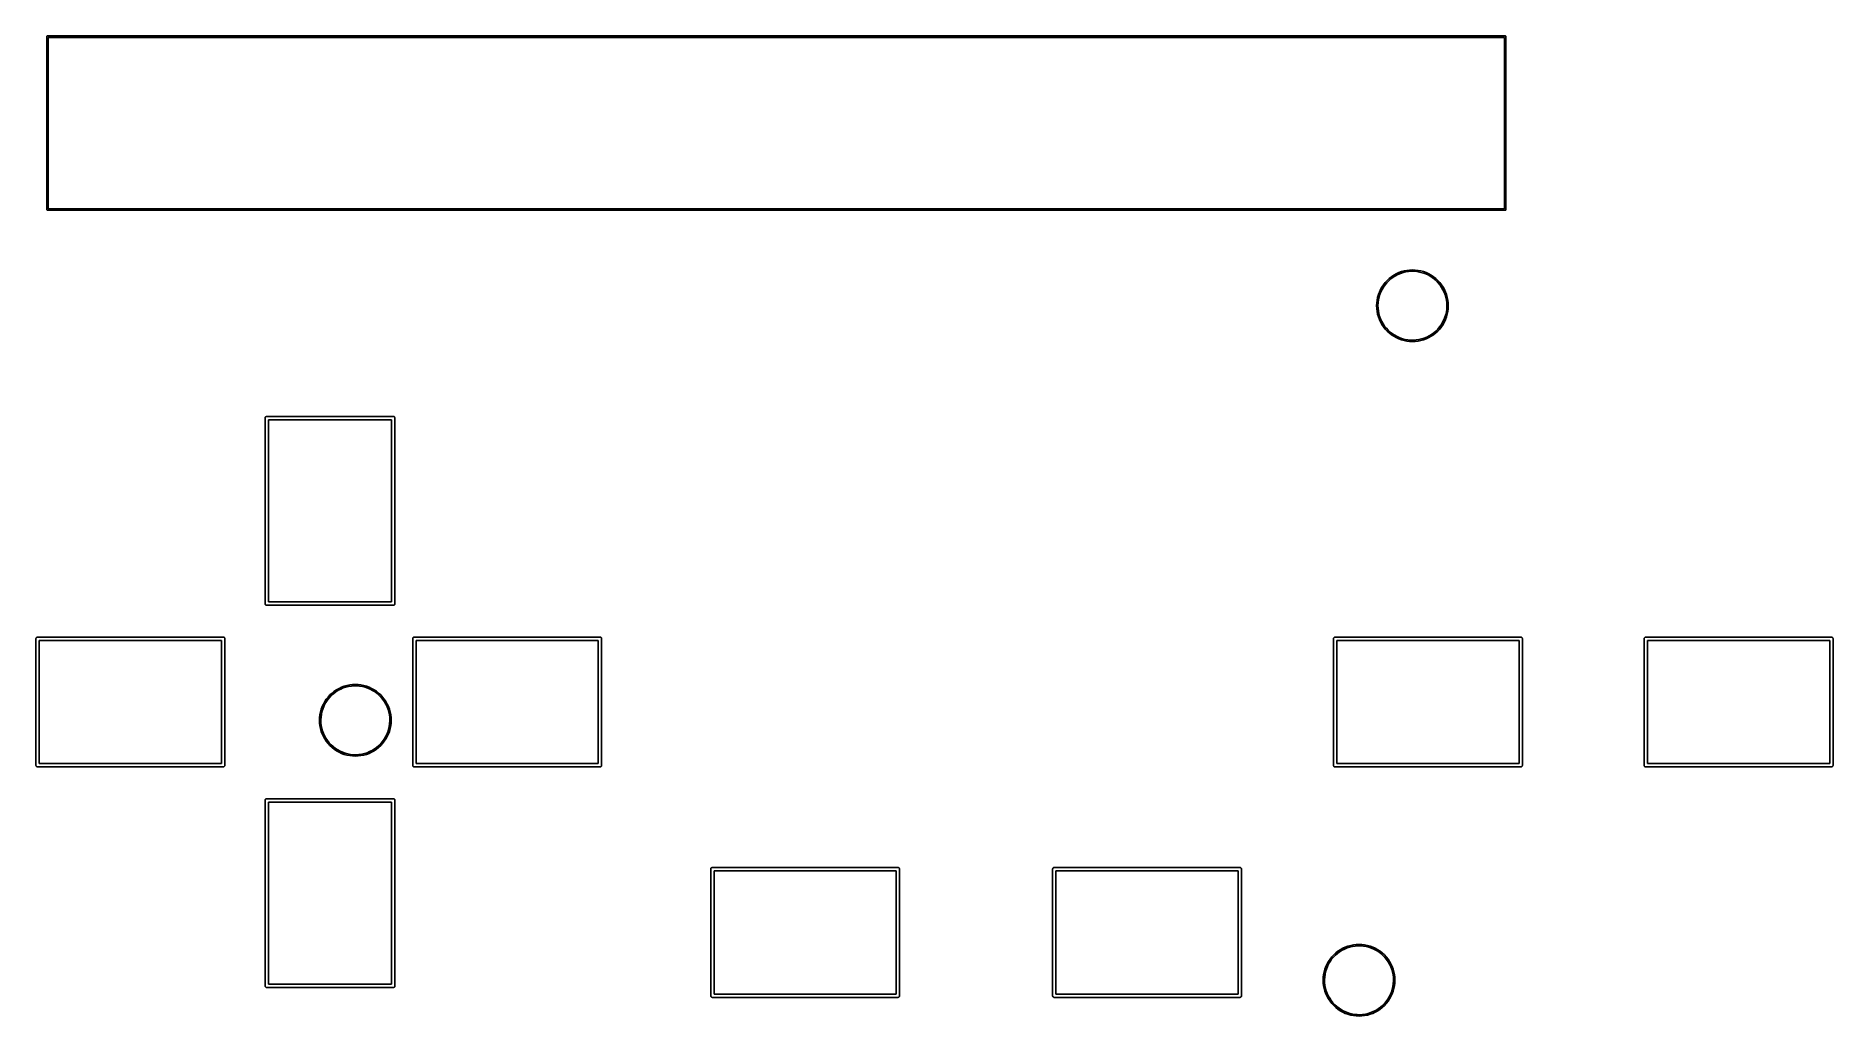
# Model space of a CAD drawing. Extents: x 3.64 to 6.16, y -3.57 to -2.2.
import ezdxf

# ---------------------------------------------------------------- set-up
doc = ezdxf.new("R2010")
doc.units = 0
doc.header["$MEASUREMENT"] = 0
doc.layers.add('BLACK', color=7, linetype='CONTINUOUS')

msp = doc.modelspace()

# ---------------------------------------------------------------- linework, layer by layer
at = {"layer": 'BLACK', "linetype": 'CONTINUOUS'}
for p, q in [((3.65453, -2.20177), (3.65457, -2.20149)), ((3.65453, -2.4439), (3.65453, -2.20177)), ((3.65457, -2.20149), (3.65461, -2.20143)), ((3.65461, -2.20143), (3.65462, -2.20136)), ((3.65462, -2.20136), (3.65475, -2.2012)), ((3.65475, -2.2012), (3.65487, -2.20103)), ((3.65487, -2.20103), (3.65493, -2.201)), ((3.65493, -2.201), (3.65498, -2.20094)), ((3.65498, -2.20094), (3.65518, -2.20088)), ((3.65518, -2.20088), (3.65537, -2.2008)), ((3.65537, -2.2008), (3.65544, -2.20081)), ((3.65544, -2.20081), (3.65551, -2.20079)), ((3.65551, -2.20079), (5.69685, -2.20079)), ((3.6565, -2.20276), (3.6565, -2.44291)), ((5.69587, -2.20276), (3.6565, -2.20276)), ((5.69587, -2.44291), (5.69587, -2.20276)), ((5.69685, -2.20079), (5.69713, -2.20083)), ((5.69713, -2.20083), (5.69719, -2.20087)), ((5.69719, -2.20087), (5.69726, -2.20088)), ((5.69726, -2.20088), (5.69742, -2.20101)), ((5.69742, -2.20101), (5.6976, -2.20113)), ((5.6976, -2.20113), (5.69762, -2.20119)), ((5.69762, -2.20119), (5.69768, -2.20124)), ((5.69768, -2.20124), (5.69774, -2.20144)), ((5.69774, -2.20144), (5.69782, -2.20163)), ((5.69782, -2.20163), (5.69781, -2.2017)), ((5.69781, -2.2017), (5.69783, -2.20177)), ((5.69783, -2.20177), (5.69783, -2.4439)), ((3.65455, -2.44397), (3.65453, -2.4439)), ((3.65454, -2.44404), (3.65455, -2.44397)), ((3.65462, -2.44423), (3.65454, -2.44404)), ((3.65468, -2.44443), (3.65462, -2.44423)), ((3.65474, -2.44448), (3.65468, -2.44443)), ((3.65477, -2.44454), (3.65474, -2.44448)), ((3.65494, -2.44465), (3.65477, -2.44454)), ((3.6551, -2.44479), (3.65494, -2.44465)), ((3.65517, -2.4448), (3.6551, -2.44479)), ((3.65523, -2.44484), (3.65517, -2.4448)), ((3.65551, -2.44488), (3.65523, -2.44484)), ((5.69685, -2.44488), (3.65551, -2.44488)), ((3.6565, -2.44291), (5.69587, -2.44291)), ((5.69692, -2.44486), (5.69685, -2.44488)), ((5.69699, -2.44487), (5.69692, -2.44486)), ((5.69718, -2.44479), (5.69699, -2.44487)), ((5.69738, -2.44473), (5.69718, -2.44479)), ((5.69743, -2.44467), (5.69738, -2.44473)), ((5.69749, -2.44464), (5.69743, -2.44467)), ((5.69761, -2.44447), (5.69749, -2.44464)), ((5.69775, -2.44431), (5.69761, -2.44447)), ((5.69776, -2.44424), (5.69775, -2.44431)), ((5.69779, -2.44418), (5.69776, -2.44424)), ((5.69783, -2.4439), (5.69779, -2.44418)), ((5.53143, -2.54325), (5.53433, -2.54057)), ((5.53668, -2.54112), (5.53377, -2.54367)), ((5.53433, -2.54057), (5.53742, -2.53813)), ((5.5398, -2.53882), (5.53668, -2.54112)), ((5.53742, -2.53813), (5.5407, -2.53594)), ((5.54309, -2.53677), (5.5398, -2.53882)), ((5.5407, -2.53594), (5.54414, -2.53401)), ((5.54653, -2.53499), (5.54309, -2.53677)), ((5.54414, -2.53401), (5.54772, -2.53236)), ((5.5501, -2.5335), (5.54653, -2.53499)), ((5.54772, -2.53236), (5.55142, -2.531)), ((5.55379, -2.5323), (5.5501, -2.5335)), ((5.55142, -2.531), (5.55521, -2.52993)), ((5.55755, -2.53139), (5.55379, -2.5323)), ((5.55521, -2.52993), (5.55908, -2.52916)), ((5.56138, -2.53079), (5.55755, -2.53139)), ((5.55908, -2.52916), (5.56299, -2.5287)), ((5.56524, -2.5305), (5.56138, -2.53079)), ((5.56299, -2.5287), (5.56693, -2.52854)), ((5.56912, -2.53052), (5.56524, -2.5305)), ((5.56693, -2.52854), (5.57087, -2.5287)), ((5.57298, -2.53085), (5.56912, -2.53052)), ((5.57087, -2.5287), (5.57478, -2.52916)), ((5.5768, -2.53149), (5.57298, -2.53085)), ((5.57478, -2.52916), (5.57865, -2.52993)), ((5.58056, -2.53244), (5.5768, -2.53149)), ((5.57865, -2.52993), (5.58244, -2.531)), ((5.58423, -2.53368), (5.58056, -2.53244)), ((5.58244, -2.531), (5.58614, -2.53236)), ((5.58778, -2.53521), (5.58423, -2.53368)), ((5.58614, -2.53236), (5.58972, -2.53401)), ((5.59121, -2.53702), (5.58778, -2.53521)), ((5.58972, -2.53401), (5.59316, -2.53594)), ((5.59448, -2.53911), (5.59121, -2.53702)), ((5.59316, -2.53594), (5.59643, -2.53813)), ((5.59757, -2.54144), (5.59448, -2.53911)), ((5.59643, -2.53813), (5.59953, -2.54057)), ((5.60046, -2.54402), (5.59757, -2.54144)), ((5.59953, -2.54057), (5.60242, -2.54325)), ((5.51812, -2.56702), (5.51919, -2.56323)), ((5.51919, -2.56323), (5.52055, -2.55953)), ((5.52018, -2.56674), (5.51937, -2.57052)), ((5.52129, -2.56303), (5.52018, -2.56674)), ((5.52055, -2.55953), (5.5222, -2.55595)), ((5.5227, -2.55942), (5.52129, -2.56303)), ((5.5222, -2.55595), (5.52413, -2.55251)), ((5.52439, -2.55593), (5.5227, -2.55942)), ((5.52413, -2.55251), (5.52632, -2.54924)), ((5.52636, -2.55259), (5.52439, -2.55593)), ((5.52632, -2.54924), (5.52876, -2.54614)), ((5.52858, -2.54942), (5.52636, -2.55259)), ((5.53106, -2.54644), (5.52858, -2.54942)), ((5.52876, -2.54614), (5.53143, -2.54325)), ((5.53377, -2.54367), (5.53106, -2.54644)), ((5.60314, -2.54682), (5.60046, -2.54402)), ((5.60242, -2.54325), (5.6051, -2.54614)), ((5.60558, -2.54983), (5.60314, -2.54682)), ((5.6051, -2.54614), (5.60754, -2.54924)), ((5.60777, -2.55302), (5.60558, -2.54983)), ((5.60754, -2.54924), (5.60973, -2.55251)), ((5.6097, -2.55638), (5.60777, -2.55302)), ((5.61136, -2.55988), (5.6097, -2.55638)), ((5.60973, -2.55251), (5.61165, -2.55595)), ((5.61273, -2.5635), (5.61136, -2.55988)), ((5.61165, -2.55595), (5.6133, -2.55953)), ((5.6138, -2.56723), (5.61273, -2.5635)), ((5.6133, -2.55953), (5.61467, -2.56323)), ((5.61467, -2.56323), (5.61574, -2.56702)), ((5.51673, -2.57874), (5.51675, -2.57823)), ((5.51689, -2.58268), (5.51673, -2.57874)), ((5.51675, -2.57823), (5.51689, -2.5748)), ((5.51689, -2.5748), (5.51735, -2.57089)), ((5.51735, -2.58659), (5.51689, -2.58268)), ((5.51735, -2.57089), (5.51812, -2.56702)), ((5.51812, -2.59046), (5.51735, -2.58659)), ((5.51919, -2.59425), (5.51812, -2.59046)), ((5.51886, -2.57437), (5.51866, -2.57823)), ((5.51866, -2.57823), (5.51878, -2.58211)), ((5.51878, -2.58211), (5.5192, -2.58596)), ((5.51937, -2.57052), (5.51886, -2.57437)), ((5.5192, -2.58596), (5.51994, -2.58976)), ((5.51994, -2.58976), (5.52097, -2.5935)), ((5.6124, -2.59493), (5.61355, -2.59123)), ((5.61355, -2.59123), (5.6144, -2.58745)), ((5.61458, -2.57102), (5.6138, -2.56723)), ((5.6144, -2.58745), (5.61495, -2.58362)), ((5.61504, -2.57487), (5.61458, -2.57102)), ((5.61574, -2.59046), (5.61467, -2.59425)), ((5.61495, -2.58362), (5.61519, -2.57975)), ((5.6152, -2.57874), (5.61504, -2.57487)), ((5.61519, -2.57975), (5.6152, -2.57874)), ((5.61574, -2.56702), (5.61651, -2.57089)), ((5.61651, -2.58659), (5.61574, -2.59046)), ((5.61651, -2.57089), (5.61697, -2.5748)), ((5.61697, -2.58268), (5.61651, -2.58659)), ((5.61697, -2.5748), (5.61713, -2.57874)), ((5.61713, -2.57874), (5.61697, -2.58268)), ((5.52055, -2.59795), (5.51919, -2.59425)), ((5.5222, -2.60153), (5.52055, -2.59795)), ((5.52097, -2.5935), (5.5223, -2.59713)), ((5.52413, -2.60497), (5.5222, -2.60153)), ((5.5223, -2.59713), (5.52392, -2.60065)), ((5.52392, -2.60065), (5.52582, -2.60403)), ((5.52632, -2.60825), (5.52413, -2.60497)), ((5.52582, -2.60403), (5.52798, -2.60725)), ((5.52876, -2.61134), (5.52632, -2.60825)), ((5.52798, -2.60725), (5.53039, -2.61028)), ((5.53143, -2.61423), (5.52876, -2.61134)), ((5.53039, -2.61028), (5.53304, -2.61311)), ((5.53433, -2.61691), (5.53143, -2.61423)), ((5.53304, -2.61311), (5.5359, -2.61572)), ((5.53742, -2.61935), (5.53433, -2.61691)), ((5.5359, -2.61572), (5.53897, -2.61808)), ((5.59364, -2.61894), (5.59678, -2.61667)), ((5.59953, -2.61691), (5.59643, -2.61935)), ((5.59678, -2.61667), (5.59972, -2.61416)), ((5.60242, -2.61423), (5.59953, -2.61691)), ((5.59972, -2.61416), (5.60246, -2.61141)), ((5.6051, -2.61134), (5.60242, -2.61423)), ((5.60246, -2.61141), (5.60496, -2.60846)), ((5.60496, -2.60846), (5.60723, -2.60531)), ((5.60754, -2.60825), (5.6051, -2.61134)), ((5.60723, -2.60531), (5.60923, -2.60199)), ((5.60973, -2.60497), (5.60754, -2.60825)), ((5.60923, -2.60199), (5.61095, -2.59853)), ((5.61165, -2.60153), (5.60973, -2.60497)), ((5.61095, -2.59853), (5.6124, -2.59493)), ((5.6133, -2.59795), (5.61165, -2.60153)), ((5.61467, -2.59425), (5.6133, -2.59795)), ((5.5407, -2.62154), (5.53742, -2.61935)), ((5.53897, -2.61808), (5.54221, -2.6202)), ((5.54414, -2.62347), (5.5407, -2.62154)), ((5.54221, -2.6202), (5.54562, -2.62205)), ((5.54772, -2.62512), (5.54414, -2.62347)), ((5.54562, -2.62205), (5.54916, -2.62362)), ((5.55142, -2.62648), (5.54772, -2.62512)), ((5.54916, -2.62362), (5.55282, -2.6249)), ((5.55521, -2.62755), (5.55142, -2.62648)), ((5.55282, -2.6249), (5.55656, -2.62588)), ((5.55908, -2.62832), (5.55521, -2.62755)), ((5.55656, -2.62588), (5.56038, -2.62656)), ((5.56299, -2.62878), (5.55908, -2.62832)), ((5.56038, -2.62656), (5.56423, -2.62693)), ((5.56693, -2.62894), (5.56299, -2.62878)), ((5.56423, -2.62693), (5.56811, -2.62699)), ((5.57087, -2.62878), (5.56693, -2.62894)), ((5.56811, -2.62699), (5.57197, -2.62674)), ((5.57478, -2.62832), (5.57087, -2.62878)), ((5.57197, -2.62674), (5.57581, -2.62618)), ((5.57865, -2.62755), (5.57478, -2.62832)), ((5.57581, -2.62618), (5.57958, -2.62532)), ((5.58244, -2.62648), (5.57865, -2.62755)), ((5.57958, -2.62532), (5.58328, -2.62415)), ((5.58614, -2.62512), (5.58244, -2.62648)), ((5.58328, -2.62415), (5.58687, -2.6227)), ((5.58972, -2.62347), (5.58614, -2.62512)), ((5.58687, -2.6227), (5.59033, -2.62096)), ((5.59316, -2.62154), (5.58972, -2.62347)), ((5.59033, -2.62096), (5.59364, -2.61894)), ((5.59643, -2.61935), (5.59316, -2.62154)), ((3.96024, -2.73622), (3.96025, -2.73605)), ((3.96024, -2.99606), (3.96024, -2.73622)), ((3.96025, -2.73599), (3.96026, -2.73593)), ((3.96025, -2.73605), (3.96025, -2.73599)), ((3.96026, -2.73593), (3.96028, -2.73576)), ((3.96028, -2.73576), (3.9604, -2.73547)), ((3.9604, -2.73547), (3.96049, -2.73516)), ((3.96049, -2.73516), (3.96056, -2.73507)), ((3.96056, -2.73507), (3.9606, -2.73496)), ((3.9606, -2.73496), (3.96082, -2.73472)), ((3.96082, -2.73472), (3.96101, -2.73447)), ((3.96101, -2.73447), (3.96111, -2.73441)), ((3.96111, -2.73441), (3.96119, -2.73432)), ((3.96119, -2.73432), (3.96148, -2.73418)), ((3.96148, -2.73418), (3.96175, -2.73402)), ((3.96175, -2.73402), (3.96186, -2.734)), ((3.96186, -2.734), (3.96197, -2.73394)), ((3.96197, -2.73394), (3.96229, -2.73392)), ((3.96229, -2.73392), (3.9626, -2.73386)), ((3.9626, -2.73386), (4.13976, -2.73386)), ((3.96496, -2.73858), (3.96496, -2.9937)), ((4.1374, -2.73858), (3.96496, -2.73858)), ((4.1374, -2.9937), (4.1374, -2.73858)), ((4.13976, -2.73386), (4.13993, -2.73387)), ((4.13993, -2.73387), (4.13999, -2.73387)), ((4.13999, -2.73387), (4.14005, -2.73389)), ((4.14005, -2.73389), (4.14022, -2.7339)), ((4.14022, -2.7339), (4.14052, -2.73402)), ((4.14052, -2.73402), (4.14083, -2.73411)), ((4.14083, -2.73411), (4.14092, -2.73418)), ((4.14092, -2.73418), (4.14103, -2.73422)), ((4.14103, -2.73422), (4.14126, -2.73444)), ((4.14126, -2.73444), (4.14151, -2.73463)), ((4.14151, -2.73463), (4.14157, -2.73473)), ((4.14157, -2.73473), (4.14166, -2.73481)), ((4.14166, -2.73481), (4.1418, -2.7351)), ((4.1418, -2.7351), (4.14197, -2.73537)), ((4.14197, -2.73537), (4.14199, -2.73548)), ((4.14199, -2.73548), (4.14204, -2.73559)), ((4.14204, -2.73559), (4.14207, -2.73591)), ((4.14207, -2.73591), (4.14213, -2.73622)), ((4.14213, -2.73622), (4.14213, -2.99606)), ((3.96496, -2.9937), (4.1374, -2.9937)), ((3.96029, -2.99638), (3.96024, -2.99606)), ((3.96032, -2.99669), (3.96029, -2.99638)), ((3.96037, -2.9968), (3.96032, -2.99669)), ((3.96039, -2.99691), (3.96037, -2.9968)), ((3.96056, -2.99718), (3.96039, -2.99691)), ((3.9607, -2.99747), (3.96056, -2.99718)), ((3.96079, -2.99755), (3.9607, -2.99747)), ((3.96085, -2.99765), (3.96079, -2.99755)), ((3.9611, -2.99784), (3.96085, -2.99765)), ((3.96134, -2.99806), (3.9611, -2.99784)), ((3.96144, -2.9981), (3.96134, -2.99806)), ((3.96154, -2.99817), (3.96144, -2.9981)), ((3.96184, -2.99826), (3.96154, -2.99817)), ((3.96214, -2.99838), (3.96184, -2.99826)), ((3.96231, -2.9984), (3.96214, -2.99838)), ((3.96237, -2.99841), (3.96231, -2.9984)), ((3.96243, -2.99841), (3.96237, -2.99841)), ((3.9626, -2.99843), (3.96243, -2.99841)), ((4.13976, -2.99843), (3.9626, -2.99843)), ((4.14008, -2.99837), (4.13976, -2.99843)), ((4.1404, -2.99834), (4.14008, -2.99837)), ((4.1405, -2.99829), (4.1404, -2.99834)), ((4.14061, -2.99827), (4.1405, -2.99829)), ((4.14089, -2.9981), (4.14061, -2.99827)), ((4.14117, -2.99796), (4.14089, -2.9981)), ((4.14125, -2.99787), (4.14117, -2.99796)), ((4.14135, -2.99781), (4.14125, -2.99787)), ((4.14154, -2.99756), (4.14135, -2.99781)), ((4.14176, -2.99733), (4.14154, -2.99756)), ((4.1418, -2.99722), (4.14176, -2.99733)), ((4.14187, -2.99712), (4.1418, -2.99722)), ((4.14196, -2.99682), (4.14187, -2.99712)), ((4.14208, -2.99652), (4.14196, -2.99682)), ((4.1421, -2.99635), (4.14208, -2.99652)), ((4.14211, -2.99629), (4.1421, -2.99635)), ((4.14213, -2.99606), (4.14211, -2.99623)), ((4.14211, -2.99623), (4.14211, -2.99629)), ((3.63938, -3.04505), (3.6394, -3.04499)), ((3.6394, -3.04499), (3.63942, -3.04482)), ((3.63942, -3.04482), (3.63953, -3.04452)), ((3.63953, -3.04452), (3.63962, -3.04421)), ((3.63962, -3.04421), (3.63969, -3.04412)), ((3.63969, -3.04412), (3.63974, -3.04401)), ((3.63974, -3.04401), (3.63995, -3.04378)), ((3.63995, -3.04378), (3.64015, -3.04353)), ((3.64015, -3.04353), (3.64024, -3.04346)), ((3.64024, -3.04346), (3.64032, -3.04338)), ((3.64032, -3.04338), (3.64061, -3.04324)), ((3.64061, -3.04324), (3.64088, -3.04307)), ((3.64088, -3.04307), (3.641, -3.04305)), ((3.641, -3.04305), (3.6411, -3.043)), ((3.6411, -3.043), (3.64142, -3.04297)), ((3.64142, -3.04297), (3.64173, -3.04291)), ((3.64173, -3.04291), (3.90157, -3.04291)), ((3.90157, -3.04291), (3.90174, -3.04293)), ((3.90174, -3.04293), (3.90181, -3.04292)), ((3.90181, -3.04292), (3.90186, -3.04294)), ((3.90186, -3.04294), (3.90203, -3.04296)), ((3.90203, -3.04296), (3.90233, -3.04308)), ((3.90233, -3.04308), (3.90264, -3.04317)), ((3.90264, -3.04317), (3.90273, -3.04324)), ((3.90273, -3.04324), (3.90284, -3.04328)), ((3.90284, -3.04328), (3.90307, -3.0435)), ((3.90307, -3.0435), (3.90332, -3.04369)), ((3.90332, -3.04369), (3.90339, -3.04379)), ((3.90339, -3.04379), (3.90347, -3.04387)), ((3.90347, -3.04387), (3.90361, -3.04415)), ((3.90361, -3.04415), (3.90378, -3.04443)), ((3.90378, -3.04443), (3.9038, -3.04454)), ((3.9038, -3.04454), (3.90385, -3.04464)), ((3.90385, -3.04464), (3.90388, -3.04496)), ((3.90388, -3.04496), (3.90394, -3.04528)), ((4.16694, -3.04505), (4.16696, -3.04499)), ((4.16696, -3.04499), (4.16697, -3.04482)), ((4.16697, -3.04482), (4.16709, -3.04452)), ((4.16709, -3.04452), (4.16718, -3.04421)), ((4.16718, -3.04421), (4.16725, -3.04412)), ((4.16725, -3.04412), (4.16729, -3.04401)), ((4.16729, -3.04401), (4.16751, -3.04378)), ((4.16751, -3.04378), (4.1677, -3.04353)), ((4.1677, -3.04353), (4.1678, -3.04346)), ((4.1678, -3.04346), (4.16788, -3.04338)), ((4.16788, -3.04338), (4.16817, -3.04324)), ((4.16817, -3.04324), (4.16844, -3.04307)), ((4.16844, -3.04307), (4.16856, -3.04305)), ((4.16856, -3.04305), (4.16866, -3.043)), ((4.16866, -3.043), (4.16898, -3.04297)), ((4.16898, -3.04297), (4.16929, -3.04291)), ((4.16929, -3.04291), (4.42913, -3.04291)), ((4.42913, -3.04291), (4.4293, -3.04293)), ((4.4293, -3.04293), (4.42936, -3.04292)), ((4.42936, -3.04292), (4.42942, -3.04294)), ((4.42942, -3.04294), (4.42959, -3.04296)), ((4.42959, -3.04296), (4.42989, -3.04308)), ((4.42989, -3.04308), (4.4302, -3.04317)), ((4.4302, -3.04317), (4.43029, -3.04324)), ((4.43029, -3.04324), (4.4304, -3.04328)), ((4.4304, -3.04328), (4.43063, -3.0435)), ((4.43063, -3.0435), (4.43088, -3.04369)), ((4.43088, -3.04369), (4.43094, -3.04379)), ((4.43094, -3.04379), (4.43103, -3.04387)), ((4.43103, -3.04387), (4.43117, -3.04415)), ((4.43117, -3.04415), (4.43134, -3.04443)), ((4.43134, -3.04443), (4.43136, -3.04454)), ((4.43136, -3.04454), (4.43141, -3.04464)), ((4.43141, -3.04464), (4.43144, -3.04496)), ((4.43144, -3.04496), (4.4315, -3.04528)), ((5.45631, -3.04505), (5.45633, -3.04499)), ((5.45633, -3.04499), (5.45634, -3.04482)), ((5.45634, -3.04482), (5.45646, -3.04452)), ((5.45646, -3.04452), (5.45655, -3.04421)), ((5.45655, -3.04421), (5.45662, -3.04412)), ((5.45662, -3.04412), (5.45666, -3.04401)), ((5.45666, -3.04401), (5.45688, -3.04378)), ((5.45688, -3.04378), (5.45707, -3.04353)), ((5.45707, -3.04353), (5.45717, -3.04346)), ((5.45717, -3.04346), (5.45725, -3.04338)), ((5.45725, -3.04338), (5.45754, -3.04324)), ((5.45754, -3.04324), (5.45781, -3.04307)), ((5.45781, -3.04307), (5.45793, -3.04305)), ((5.45793, -3.04305), (5.45803, -3.043)), ((5.45803, -3.043), (5.45835, -3.04297)), ((5.45835, -3.04297), (5.45866, -3.04291)), ((5.45866, -3.04291), (5.7185, -3.04291)), ((5.7185, -3.04291), (5.71867, -3.04293)), ((5.71867, -3.04293), (5.71873, -3.04292)), ((5.71873, -3.04292), (5.71879, -3.04294)), ((5.71879, -3.04294), (5.71896, -3.04296)), ((5.71896, -3.04296), (5.71926, -3.04308)), ((5.71926, -3.04308), (5.71957, -3.04317)), ((5.71957, -3.04317), (5.71966, -3.04324)), ((5.71966, -3.04324), (5.71977, -3.04328)), ((5.71977, -3.04328), (5.72, -3.0435)), ((5.72, -3.0435), (5.72025, -3.04369)), ((5.72025, -3.04369), (5.72031, -3.04379)), ((5.72031, -3.04379), (5.7204, -3.04387)), ((5.7204, -3.04387), (5.72054, -3.04415)), ((5.72054, -3.04415), (5.72071, -3.04443)), ((5.72071, -3.04443), (5.72073, -3.04454)), ((5.72073, -3.04454), (5.72078, -3.04464)), ((5.72078, -3.04464), (5.72081, -3.04496)), ((5.72081, -3.04496), (5.72087, -3.04528)), ((5.89135, -3.04505), (5.89137, -3.04499)), ((5.89137, -3.04499), (5.89138, -3.04482)), ((5.89138, -3.04482), (5.8915, -3.04452)), ((5.8915, -3.04452), (5.89159, -3.04421)), ((5.89159, -3.04421), (5.89166, -3.04412)), ((5.89166, -3.04412), (5.8917, -3.04401)), ((5.8917, -3.04401), (5.89192, -3.04378)), ((5.89192, -3.04378), (5.89211, -3.04353)), ((5.89211, -3.04353), (5.89221, -3.04346)), ((5.89221, -3.04346), (5.89229, -3.04338)), ((5.89229, -3.04338), (5.89258, -3.04324)), ((5.89258, -3.04324), (5.89285, -3.04307)), ((5.89285, -3.04307), (5.89296, -3.04305)), ((5.89296, -3.04305), (5.89307, -3.043)), ((5.89307, -3.043), (5.89339, -3.04297)), ((5.89339, -3.04297), (5.8937, -3.04291)), ((5.8937, -3.04291), (6.15354, -3.04291)), ((6.15354, -3.04291), (6.15371, -3.04293)), ((6.15371, -3.04293), (6.15377, -3.04292)), ((6.15377, -3.04292), (6.15383, -3.04294)), ((6.15383, -3.04294), (6.154, -3.04296)), ((6.154, -3.04296), (6.1543, -3.04308)), ((6.1543, -3.04308), (6.1546, -3.04317)), ((6.1546, -3.04317), (6.1547, -3.04324)), ((6.1547, -3.04324), (6.15481, -3.04328)), ((6.15481, -3.04328), (6.15504, -3.0435)), ((6.15504, -3.0435), (6.15529, -3.04369)), ((6.15529, -3.04369), (6.15535, -3.04379)), ((6.15535, -3.04379), (6.15544, -3.04387)), ((6.15544, -3.04387), (6.15558, -3.04415)), ((6.15558, -3.04415), (6.15575, -3.04443)), ((6.15575, -3.04443), (6.15577, -3.04454)), ((6.15577, -3.04454), (6.15582, -3.04464)), ((6.15582, -3.04464), (6.15585, -3.04496)), ((6.15585, -3.04496), (6.15591, -3.04528)), ((3.63937, -3.04528), (3.63939, -3.04511)), ((3.63937, -3.22244), (3.63937, -3.04528)), ((3.63939, -3.04511), (3.63938, -3.04505)), ((3.64409, -3.04764), (3.64409, -3.22008)), ((3.89921, -3.04764), (3.64409, -3.04764)), ((3.89921, -3.22008), (3.89921, -3.04764)), ((3.90394, -3.04528), (3.90394, -3.22244)), ((4.16693, -3.04528), (4.16695, -3.04511)), ((4.16693, -3.22244), (4.16693, -3.04528)), ((4.16695, -3.04511), (4.16694, -3.04505)), ((4.17165, -3.04764), (4.17165, -3.22008)), ((4.42677, -3.04764), (4.17165, -3.04764)), ((4.42677, -3.22008), (4.42677, -3.04764)), ((4.4315, -3.04528), (4.4315, -3.22244)), ((5.4563, -3.04528), (5.45632, -3.04511)), ((5.4563, -3.22244), (5.4563, -3.04528)), ((5.45632, -3.04511), (5.45631, -3.04505)), ((5.46102, -3.04764), (5.46102, -3.22008)), ((5.71614, -3.04764), (5.46102, -3.04764)), ((5.71614, -3.22008), (5.71614, -3.04764)), ((5.72087, -3.04528), (5.72087, -3.22244)), ((5.89134, -3.04528), (5.89136, -3.04511)), ((5.89134, -3.22244), (5.89134, -3.04528)), ((5.89136, -3.04511), (5.89135, -3.04505)), ((5.89606, -3.04764), (5.89606, -3.22008)), ((6.15118, -3.04764), (5.89606, -3.04764)), ((6.15118, -3.22008), (6.15118, -3.04764)), ((6.15591, -3.04528), (6.15591, -3.22244)), ((4.05401, -3.12128), (4.05711, -3.11884)), ((4.05948, -3.11953), (4.05637, -3.12183)), ((4.05711, -3.11884), (4.06039, -3.11665)), ((4.06277, -3.11748), (4.05948, -3.11953)), ((4.06039, -3.11665), (4.06383, -3.11472)), ((4.06622, -3.1157), (4.06277, -3.11748)), ((4.06383, -3.11472), (4.0674, -3.11307)), ((4.06979, -3.11421), (4.06622, -3.1157)), ((4.0674, -3.11307), (4.0711, -3.11171)), ((4.07347, -3.113), (4.06979, -3.11421)), ((4.0711, -3.11171), (4.0749, -3.11064)), ((4.07724, -3.1121), (4.07347, -3.113)), ((4.0749, -3.11064), (4.07876, -3.10987)), ((4.08107, -3.1115), (4.07724, -3.1121)), ((4.07876, -3.10987), (4.08268, -3.10941)), ((4.08493, -3.11121), (4.08107, -3.1115)), ((4.08268, -3.10941), (4.08661, -3.10925)), ((4.0888, -3.11123), (4.08493, -3.11121)), ((4.08661, -3.10925), (4.09055, -3.10941)), ((4.09266, -3.11156), (4.0888, -3.11123)), ((4.09055, -3.10941), (4.09447, -3.10987)), ((4.09648, -3.1122), (4.09266, -3.11156)), ((4.09447, -3.10987), (4.09833, -3.11064)), ((4.10024, -3.11315), (4.09648, -3.1122)), ((4.09833, -3.11064), (4.10213, -3.11171)), ((4.10391, -3.11439), (4.10024, -3.11315)), ((4.10213, -3.11171), (4.10582, -3.11307)), ((4.10747, -3.11592), (4.10391, -3.11439)), ((4.10582, -3.11307), (4.1094, -3.11472)), ((4.11089, -3.11773), (4.10747, -3.11592)), ((4.1094, -3.11472), (4.11284, -3.11665)), ((4.11416, -3.11981), (4.11089, -3.11773)), ((4.11284, -3.11665), (4.11612, -3.11884)), ((4.11725, -3.12215), (4.11416, -3.11981)), ((4.11612, -3.11884), (4.11921, -3.12128)), ((4.0378, -3.14773), (4.03887, -3.14394)), ((4.03887, -3.14394), (4.04024, -3.14024)), ((4.04098, -3.14373), (4.03986, -3.14745)), ((4.04024, -3.14024), (4.04189, -3.13666)), ((4.04238, -3.14012), (4.04098, -3.14373)), ((4.04189, -3.13666), (4.04381, -3.13322)), ((4.04408, -3.13664), (4.04238, -3.14012)), ((4.04381, -3.13322), (4.046, -3.12994)), ((4.04604, -3.1333), (4.04408, -3.13664)), ((4.046, -3.12994), (4.04844, -3.12685)), ((4.04827, -3.13013), (4.04604, -3.1333)), ((4.05074, -3.12715), (4.04827, -3.13013)), ((4.04844, -3.12685), (4.05112, -3.12395)), ((4.05345, -3.12438), (4.05074, -3.12715)), ((4.05112, -3.12395), (4.05401, -3.12128)), ((4.05637, -3.12183), (4.05345, -3.12438)), ((4.12014, -3.12473), (4.11725, -3.12215)), ((4.11921, -3.12128), (4.12211, -3.12395)), ((4.12282, -3.12753), (4.12014, -3.12473)), ((4.12211, -3.12395), (4.12478, -3.12685)), ((4.12526, -3.13054), (4.12282, -3.12753)), ((4.12478, -3.12685), (4.12722, -3.12994)), ((4.12746, -3.13373), (4.12526, -3.13054)), ((4.12722, -3.12994), (4.12941, -3.13322)), ((4.12939, -3.13709), (4.12746, -3.13373)), ((4.13104, -3.14059), (4.12939, -3.13709)), ((4.12941, -3.13322), (4.13134, -3.13666)), ((4.13241, -3.14421), (4.13104, -3.14059)), ((4.13134, -3.13666), (4.13299, -3.14024)), ((4.13349, -3.14794), (4.13241, -3.14421)), ((4.13299, -3.14024), (4.13435, -3.14394)), ((4.13435, -3.14394), (4.13542, -3.14773)), ((4.03642, -3.15945), (4.03644, -3.15894)), ((4.03657, -3.16339), (4.03642, -3.15945)), ((4.03644, -3.15894), (4.03657, -3.15551)), ((4.03657, -3.15551), (4.03704, -3.1516)), ((4.03704, -3.1673), (4.03657, -3.16339)), ((4.03704, -3.1516), (4.0378, -3.14773)), ((4.0378, -3.17117), (4.03704, -3.1673)), ((4.03855, -3.15507), (4.03835, -3.15894)), ((4.03835, -3.15894), (4.03846, -3.16282)), ((4.03846, -3.16282), (4.03889, -3.16667)), ((4.03905, -3.15123), (4.03855, -3.15507)), ((4.03889, -3.16667), (4.03962, -3.17047)), ((4.03986, -3.14745), (4.03905, -3.15123)), ((4.03962, -3.17047), (4.04066, -3.1742)), ((4.13324, -3.17194), (4.13409, -3.16816)), ((4.13426, -3.15173), (4.13349, -3.14794)), ((4.13409, -3.16816), (4.13463, -3.16433)), ((4.13473, -3.15558), (4.13426, -3.15173)), ((4.13463, -3.16433), (4.13487, -3.16046)), ((4.13488, -3.15945), (4.13473, -3.15558)), ((4.13487, -3.16046), (4.13488, -3.15945)), ((4.13542, -3.14773), (4.13619, -3.1516)), ((4.13619, -3.1673), (4.13542, -3.17117)), ((4.13619, -3.1516), (4.13666, -3.15551)), ((4.13666, -3.16339), (4.13619, -3.1673)), ((4.13666, -3.15551), (4.13681, -3.15945)), ((4.13681, -3.15945), (4.13666, -3.16339)), ((4.03887, -3.17496), (4.0378, -3.17117)), ((4.04024, -3.17866), (4.03887, -3.17496)), ((4.04189, -3.18224), (4.04024, -3.17866)), ((4.04066, -3.1742), (4.04199, -3.17784)), ((4.04381, -3.18568), (4.04189, -3.18224)), ((4.04199, -3.17784), (4.04361, -3.18136)), ((4.04361, -3.18136), (4.0455, -3.18474)), ((4.046, -3.18895), (4.04381, -3.18568)), ((4.0455, -3.18474), (4.04766, -3.18796)), ((4.04844, -3.19205), (4.046, -3.18895)), ((4.04766, -3.18796), (4.05008, -3.19099)), ((4.05112, -3.19494), (4.04844, -3.19205)), ((4.05008, -3.19099), (4.05272, -3.19382)), ((4.05401, -3.19762), (4.05112, -3.19494)), ((4.05272, -3.19382), (4.05559, -3.19642)), ((4.11646, -3.19738), (4.11941, -3.19486)), ((4.12211, -3.19494), (4.11921, -3.19762)), ((4.11941, -3.19486), (4.12214, -3.19212)), ((4.12478, -3.19205), (4.12211, -3.19494)), ((4.12214, -3.19212), (4.12465, -3.18917)), ((4.12465, -3.18917), (4.12691, -3.18602)), ((4.12722, -3.18895), (4.12478, -3.19205)), ((4.12691, -3.18602), (4.12891, -3.1827)), ((4.12941, -3.18568), (4.12722, -3.18895)), ((4.12891, -3.1827), (4.13064, -3.17923)), ((4.13134, -3.18224), (4.12941, -3.18568)), ((4.13064, -3.17923), (4.13208, -3.17564)), ((4.13299, -3.17866), (4.13134, -3.18224)), ((4.13208, -3.17564), (4.13324, -3.17194)), ((4.13435, -3.17496), (4.13299, -3.17866)), ((4.13542, -3.17117), (4.13435, -3.17496)), ((3.64409, -3.22008), (3.89921, -3.22008)), ((4.05711, -3.20006), (4.05401, -3.19762)), ((4.05559, -3.19642), (4.05865, -3.19879)), ((4.06039, -3.20225), (4.05711, -3.20006)), ((4.05865, -3.19879), (4.0619, -3.20091)), ((4.06383, -3.20417), (4.06039, -3.20225)), ((4.0619, -3.20091), (4.0653, -3.20276)), ((4.0674, -3.20582), (4.06383, -3.20417)), ((4.0653, -3.20276), (4.06885, -3.20433)), ((4.0711, -3.20719), (4.0674, -3.20582)), ((4.06885, -3.20433), (4.0725, -3.20561)), ((4.0749, -3.20826), (4.0711, -3.20719)), ((4.0725, -3.20561), (4.07625, -3.20659)), ((4.07876, -3.20903), (4.0749, -3.20826)), ((4.07625, -3.20659), (4.08006, -3.20727)), ((4.08268, -3.20949), (4.07876, -3.20903)), ((4.08006, -3.20727), (4.08392, -3.20764)), ((4.08661, -3.20965), (4.08268, -3.20949)), ((4.08392, -3.20764), (4.08779, -3.2077)), ((4.09055, -3.20949), (4.08661, -3.20965)), ((4.08779, -3.2077), (4.09166, -3.20745)), ((4.09447, -3.20903), (4.09055, -3.20949)), ((4.09166, -3.20745), (4.09549, -3.20689)), ((4.09833, -3.20826), (4.09447, -3.20903)), ((4.09549, -3.20689), (4.09927, -3.20603)), ((4.10213, -3.20719), (4.09833, -3.20826)), ((4.09927, -3.20603), (4.10296, -3.20486)), ((4.10582, -3.20582), (4.10213, -3.20719)), ((4.10296, -3.20486), (4.10655, -3.20341)), ((4.1094, -3.20417), (4.10582, -3.20582)), ((4.10655, -3.20341), (4.11001, -3.20166)), ((4.11284, -3.20225), (4.1094, -3.20417)), ((4.11001, -3.20166), (4.11332, -3.19965)), ((4.11612, -3.20006), (4.11284, -3.20225)), ((4.11332, -3.19965), (4.11646, -3.19738)), ((4.11921, -3.19762), (4.11612, -3.20006)), ((4.17165, -3.22008), (4.42677, -3.22008)), ((5.46102, -3.22008), (5.71614, -3.22008)), ((5.89606, -3.22008), (6.15118, -3.22008)), ((3.63943, -3.22275), (3.63937, -3.22244)), ((3.63946, -3.22307), (3.63943, -3.22275)), ((3.63951, -3.22318), (3.63946, -3.22307)), ((3.63953, -3.22329), (3.63951, -3.22318)), ((3.6397, -3.22356), (3.63953, -3.22329)), ((3.63984, -3.22385), (3.6397, -3.22356)), ((3.63992, -3.22393), (3.63984, -3.22385)), ((3.63998, -3.22403), (3.63992, -3.22393)), ((3.64024, -3.22422), (3.63998, -3.22403)), ((3.64047, -3.22444), (3.64024, -3.22422)), ((3.64058, -3.22448), (3.64047, -3.22444)), ((3.64067, -3.22455), (3.64058, -3.22448)), ((3.64098, -3.22464), (3.64067, -3.22455)), ((3.64127, -3.22476), (3.64098, -3.22464)), ((3.64144, -3.22477), (3.64127, -3.22476)), ((3.6415, -3.22479), (3.64144, -3.22477)), ((3.64156, -3.22479), (3.6415, -3.22479)), ((3.64173, -3.2248), (3.64156, -3.22479)), ((3.90157, -3.2248), (3.64173, -3.2248)), ((3.90189, -3.22474), (3.90157, -3.2248)), ((3.90221, -3.22472), (3.90189, -3.22474)), ((3.90231, -3.22467), (3.90221, -3.22472)), ((3.90243, -3.22464), (3.90231, -3.22467)), ((3.9027, -3.22448), (3.90243, -3.22464)), ((3.90298, -3.22434), (3.9027, -3.22448)), ((3.90306, -3.22425), (3.90298, -3.22434)), ((3.90316, -3.22419), (3.90306, -3.22425)), ((3.90335, -3.22394), (3.90316, -3.22419)), ((3.90357, -3.2237), (3.90335, -3.22394)), ((3.90361, -3.22359), (3.90357, -3.2237)), ((3.90369, -3.2235), (3.90361, -3.22359)), ((3.90377, -3.2232), (3.90369, -3.2235)), ((3.90389, -3.2229), (3.90377, -3.2232)), ((3.90391, -3.22273), (3.90389, -3.2229)), ((3.90393, -3.22267), (3.90391, -3.22273)), ((3.90394, -3.22244), (3.90392, -3.22261)), ((3.90392, -3.22261), (3.90393, -3.22267)), ((4.16699, -3.22275), (4.16693, -3.22244)), ((4.16702, -3.22307), (4.16699, -3.22275)), ((4.16707, -3.22318), (4.16702, -3.22307)), ((4.16709, -3.22329), (4.16707, -3.22318)), ((4.16725, -3.22356), (4.16709, -3.22329)), ((4.16739, -3.22385), (4.16725, -3.22356)), ((4.16748, -3.22393), (4.16739, -3.22385)), ((4.16754, -3.22403), (4.16748, -3.22393)), ((4.1678, -3.22422), (4.16754, -3.22403)), ((4.16803, -3.22444), (4.1678, -3.22422)), ((4.16814, -3.22448), (4.16803, -3.22444)), ((4.16823, -3.22455), (4.16814, -3.22448)), ((4.16854, -3.22464), (4.16823, -3.22455)), ((4.16883, -3.22476), (4.16854, -3.22464)), ((4.169, -3.22477), (4.16883, -3.22476)), ((4.16906, -3.22479), (4.169, -3.22477)), ((4.16912, -3.22479), (4.16906, -3.22479)), ((4.16929, -3.2248), (4.16912, -3.22479)), ((4.42913, -3.2248), (4.16929, -3.2248)), ((4.42945, -3.22474), (4.42913, -3.2248)), ((4.42977, -3.22472), (4.42945, -3.22474)), ((4.42987, -3.22467), (4.42977, -3.22472)), ((4.42998, -3.22464), (4.42987, -3.22467)), ((4.43026, -3.22448), (4.42998, -3.22464)), ((4.43054, -3.22434), (4.43026, -3.22448)), ((4.43062, -3.22425), (4.43054, -3.22434)), ((4.43072, -3.22419), (4.43062, -3.22425)), ((4.43091, -3.22394), (4.43072, -3.22419)), ((4.43113, -3.2237), (4.43091, -3.22394)), ((4.43117, -3.22359), (4.43113, -3.2237)), ((4.43124, -3.2235), (4.43117, -3.22359)), ((4.43133, -3.2232), (4.43124, -3.2235)), ((4.43145, -3.2229), (4.43133, -3.2232)), ((4.43147, -3.22273), (4.43145, -3.2229)), ((4.43148, -3.22267), (4.43147, -3.22273)), ((4.4315, -3.22244), (4.43148, -3.22261)), ((4.43148, -3.22261), (4.43148, -3.22267)), ((5.45636, -3.22275), (5.4563, -3.22244)), ((5.45639, -3.22307), (5.45636, -3.22275)), ((5.45644, -3.22318), (5.45639, -3.22307)), ((5.45646, -3.22329), (5.45644, -3.22318)), ((5.45662, -3.22356), (5.45646, -3.22329)), ((5.45676, -3.22385), (5.45662, -3.22356)), ((5.45685, -3.22393), (5.45676, -3.22385)), ((5.45691, -3.22403), (5.45685, -3.22393)), ((5.45717, -3.22422), (5.45691, -3.22403)), ((5.4574, -3.22444), (5.45717, -3.22422)), ((5.45751, -3.22448), (5.4574, -3.22444)), ((5.4576, -3.22455), (5.45751, -3.22448)), ((5.45791, -3.22464), (5.4576, -3.22455)), ((5.4582, -3.22476), (5.45791, -3.22464)), ((5.45837, -3.22477), (5.4582, -3.22476)), ((5.45843, -3.22479), (5.45837, -3.22477)), ((5.45849, -3.22479), (5.45843, -3.22479)), ((5.45866, -3.2248), (5.45849, -3.22479)), ((5.7185, -3.2248), (5.45866, -3.2248)), ((5.71882, -3.22474), (5.7185, -3.2248)), ((5.71914, -3.22472), (5.71882, -3.22474)), ((5.71924, -3.22467), (5.71914, -3.22472)), ((5.71935, -3.22464), (5.71924, -3.22467)), ((5.71963, -3.22448), (5.71935, -3.22464)), ((5.71991, -3.22434), (5.71963, -3.22448)), ((5.71999, -3.22425), (5.71991, -3.22434)), ((5.72009, -3.22419), (5.71999, -3.22425)), ((5.72028, -3.22394), (5.72009, -3.22419)), ((5.7205, -3.2237), (5.72028, -3.22394)), ((5.72054, -3.22359), (5.7205, -3.2237)), ((5.72061, -3.2235), (5.72054, -3.22359)), ((5.7207, -3.2232), (5.72061, -3.2235)), ((5.72082, -3.2229), (5.7207, -3.2232)), ((5.72084, -3.22273), (5.72082, -3.2229)), ((5.72085, -3.22267), (5.72084, -3.22273)), ((5.72087, -3.22244), (5.72085, -3.22261)), ((5.72085, -3.22261), (5.72085, -3.22267)), ((5.8914, -3.22275), (5.89134, -3.22244)), ((5.89142, -3.22307), (5.8914, -3.22275)), ((5.89148, -3.22318), (5.89142, -3.22307)), ((5.8915, -3.22329), (5.89148, -3.22318)), ((5.89166, -3.22356), (5.8915, -3.22329)), ((5.8918, -3.22385), (5.89166, -3.22356)), ((5.89189, -3.22393), (5.8918, -3.22385)), ((5.89195, -3.22403), (5.89189, -3.22393)), ((5.8922, -3.22422), (5.89195, -3.22403)), ((5.89244, -3.22444), (5.8922, -3.22422)), ((5.89255, -3.22448), (5.89244, -3.22444)), ((5.89264, -3.22455), (5.89255, -3.22448)), ((5.89295, -3.22464), (5.89264, -3.22455)), ((5.89324, -3.22476), (5.89295, -3.22464)), ((5.89341, -3.22477), (5.89324, -3.22476)), ((5.89347, -3.22479), (5.89341, -3.22477)), ((5.89353, -3.22479), (5.89347, -3.22479)), ((5.8937, -3.2248), (5.89353, -3.22479)), ((6.15354, -3.2248), (5.8937, -3.2248)), ((6.15386, -3.22474), (6.15354, -3.2248)), ((6.15417, -3.22472), (6.15386, -3.22474)), ((6.15428, -3.22467), (6.15417, -3.22472)), ((6.15439, -3.22464), (6.15428, -3.22467)), ((6.15467, -3.22448), (6.15439, -3.22464)), ((6.15495, -3.22434), (6.15467, -3.22448)), ((6.15503, -3.22425), (6.15495, -3.22434)), ((6.15513, -3.22419), (6.15503, -3.22425)), ((6.15532, -3.22394), (6.15513, -3.22419)), ((6.15554, -3.2237), (6.15532, -3.22394)), ((6.15558, -3.22359), (6.15554, -3.2237)), ((6.15565, -3.2235), (6.15558, -3.22359)), ((6.15574, -3.2232), (6.15565, -3.2235)), ((6.15586, -3.2229), (6.15574, -3.2232)), ((6.15588, -3.22273), (6.15586, -3.2229)), ((6.15589, -3.22267), (6.15588, -3.22273)), ((6.15591, -3.22244), (6.15589, -3.22261)), ((6.15589, -3.22261), (6.15589, -3.22267)), ((3.96024, -3.27165), (3.96025, -3.27148)), ((3.96025, -3.27142), (3.96026, -3.27136)), ((3.96025, -3.27148), (3.96025, -3.27142)), ((3.96026, -3.27136), (3.96028, -3.27119)), ((3.96028, -3.27119), (3.9604, -3.2709)), ((3.9604, -3.2709), (3.96049, -3.27059)), ((3.96049, -3.27059), (3.96056, -3.2705)), ((3.96056, -3.2705), (3.9606, -3.27039)), ((3.9606, -3.27039), (3.96082, -3.27016)), ((3.96082, -3.27016), (3.96101, -3.2699)), ((3.96101, -3.2699), (3.96111, -3.26984)), ((3.96111, -3.26984), (3.96119, -3.26976)), ((3.96119, -3.26976), (3.96148, -3.26962)), ((3.96148, -3.26962), (3.96175, -3.26945)), ((3.96175, -3.26945), (3.96186, -3.26943)), ((3.96186, -3.26943), (3.96197, -3.26938)), ((3.96197, -3.26938), (3.96229, -3.26935)), ((3.96229, -3.26935), (3.9626, -3.26929)), ((3.9626, -3.26929), (4.13976, -3.26929)), ((4.13976, -3.26929), (4.13993, -3.26931)), ((4.13993, -3.26931), (4.13999, -3.2693)), ((4.13999, -3.2693), (4.14005, -3.26932)), ((4.14005, -3.26932), (4.14022, -3.26934)), ((4.14022, -3.26934), (4.14052, -3.26945)), ((4.14052, -3.26945), (4.14083, -3.26954)), ((4.14083, -3.26954), (4.14092, -3.26961)), ((4.14092, -3.26961), (4.14103, -3.26966)), ((4.14103, -3.26966), (4.14126, -3.26987)), ((4.14126, -3.26987), (4.14151, -3.27007)), ((4.14151, -3.27007), (4.14157, -3.27017)), ((4.14157, -3.27017), (4.14166, -3.27025)), ((4.14166, -3.27025), (4.1418, -3.27053)), ((4.1418, -3.27053), (4.14197, -3.2708)), ((4.14197, -3.2708), (4.14199, -3.27092)), ((4.14199, -3.27092), (4.14204, -3.27102)), ((4.14204, -3.27102), (4.14207, -3.27134)), ((4.14207, -3.27134), (4.14213, -3.27165)), ((3.96024, -3.5315), (3.96024, -3.27165)), ((3.96496, -3.27402), (3.96496, -3.52913)), ((4.1374, -3.27402), (3.96496, -3.27402)), ((4.1374, -3.52913), (4.1374, -3.27402)), ((4.14213, -3.27165), (4.14213, -3.5315)), ((4.58425, -3.36811), (4.58427, -3.36794)), ((4.58425, -3.54528), (4.58425, -3.36811)), ((4.58426, -3.36788), (4.58428, -3.36782)), ((4.58427, -3.36794), (4.58426, -3.36788)), ((4.58428, -3.36782), (4.5843, -3.36765)), ((4.5843, -3.36765), (4.58442, -3.36736)), ((4.58442, -3.36736), (4.5845, -3.36705)), ((4.5845, -3.36705), (4.58457, -3.36696)), ((4.58457, -3.36696), (4.58462, -3.36685)), ((4.58462, -3.36685), (4.58483, -3.36661)), ((4.58483, -3.36661), (4.58503, -3.36636)), ((4.58503, -3.36636), (4.58513, -3.3663)), ((4.58513, -3.3663), (4.58521, -3.36621)), ((4.58521, -3.36621), (4.58549, -3.36607)), ((4.58549, -3.36607), (4.58576, -3.36591)), ((4.58576, -3.36591), (4.58588, -3.36589)), ((4.58588, -3.36589), (4.58598, -3.36583)), ((4.58598, -3.36583), (4.5863, -3.36581)), ((4.5863, -3.36581), (4.58661, -3.36575)), ((4.58661, -3.36575), (4.84646, -3.36575)), ((4.58898, -3.37047), (4.58898, -3.54291)), ((4.84409, -3.37047), (4.58898, -3.37047)), ((4.84409, -3.54291), (4.84409, -3.37047)), ((4.84646, -3.36575), (4.84663, -3.36576)), ((4.84663, -3.36576), (4.84669, -3.36576)), ((4.84669, -3.36576), (4.84675, -3.36578)), ((4.84675, -3.36578), (4.84692, -3.36579)), ((4.84692, -3.36579), (4.84721, -3.36591)), ((4.84721, -3.36591), (4.84752, -3.366)), ((4.84752, -3.366), (4.84761, -3.36607)), ((4.84761, -3.36607), (4.84772, -3.36611)), ((4.84772, -3.36611), (4.84795, -3.36633)), ((4.84795, -3.36633), (4.84821, -3.36652)), ((4.84821, -3.36652), (4.84827, -3.36662)), ((4.84827, -3.36662), (4.84835, -3.3667)), ((4.84835, -3.3667), (4.84849, -3.36699)), ((4.84849, -3.36699), (4.84866, -3.36726)), ((4.84866, -3.36726), (4.84868, -3.36737)), ((4.84868, -3.36737), (4.84873, -3.36748)), ((4.84873, -3.36748), (4.84876, -3.3678)), ((4.84876, -3.3678), (4.84882, -3.36811)), ((4.84882, -3.36811), (4.84882, -3.54528)), ((5.06299, -3.36811), (5.06301, -3.36794)), ((5.06299, -3.54528), (5.06299, -3.36811)), ((5.063, -3.36788), (5.06302, -3.36782)), ((5.06301, -3.36794), (5.063, -3.36788)), ((5.06302, -3.36782), (5.06304, -3.36765)), ((5.06304, -3.36765), (5.06316, -3.36736)), ((5.06316, -3.36736), (5.06324, -3.36705)), ((5.06324, -3.36705), (5.06331, -3.36696)), ((5.06331, -3.36696), (5.06336, -3.36685)), ((5.06336, -3.36685), (5.06357, -3.36661)), ((5.06357, -3.36661), (5.06377, -3.36636)), ((5.06377, -3.36636), (5.06387, -3.3663)), ((5.06387, -3.3663), (5.06395, -3.36621)), ((5.06395, -3.36621), (5.06423, -3.36607)), ((5.06423, -3.36607), (5.0645, -3.36591)), ((5.0645, -3.36591), (5.06462, -3.36589)), ((5.06462, -3.36589), (5.06472, -3.36583)), ((5.06472, -3.36583), (5.06504, -3.36581)), ((5.06504, -3.36581), (5.06535, -3.36575)), ((5.06535, -3.36575), (5.3252, -3.36575)), ((5.06772, -3.37047), (5.06772, -3.54291)), ((5.32283, -3.37047), (5.06772, -3.37047)), ((5.32283, -3.54291), (5.32283, -3.37047)), ((5.3252, -3.36575), (5.32537, -3.36576)), ((5.32537, -3.36576), (5.32543, -3.36576)), ((5.32543, -3.36576), (5.32549, -3.36578)), ((5.32549, -3.36578), (5.32566, -3.36579)), ((5.32566, -3.36579), (5.32595, -3.36591)), ((5.32595, -3.36591), (5.32626, -3.366)), ((5.32626, -3.366), (5.32635, -3.36607)), ((5.32635, -3.36607), (5.32646, -3.36611)), ((5.32646, -3.36611), (5.32669, -3.36633)), ((5.32669, -3.36633), (5.32695, -3.36652)), ((5.32695, -3.36652), (5.32701, -3.36662)), ((5.32701, -3.36662), (5.32709, -3.3667)), ((5.32709, -3.3667), (5.32723, -3.36699)), ((5.32723, -3.36699), (5.3274, -3.36726)), ((5.3274, -3.36726), (5.32742, -3.36737)), ((5.32742, -3.36737), (5.32747, -3.36748)), ((5.32747, -3.36748), (5.3275, -3.3678)), ((5.3275, -3.3678), (5.32756, -3.36811)), ((5.32756, -3.36811), (5.32756, -3.54528)), ((5.4474, -3.50083), (5.44933, -3.49739)), ((5.44933, -3.49739), (5.45152, -3.49412)), ((5.45155, -3.49748), (5.44959, -3.50081)), ((5.45152, -3.49412), (5.45396, -3.49102)), ((5.45378, -3.49431), (5.45155, -3.49748)), ((5.45626, -3.49132), (5.45378, -3.49431)), ((5.45396, -3.49102), (5.45663, -3.48813)), ((5.45896, -3.48855), (5.45626, -3.49132)), ((5.45663, -3.48813), (5.45953, -3.48545)), ((5.46188, -3.48601), (5.45896, -3.48855)), ((5.45953, -3.48545), (5.46262, -3.48301)), ((5.465, -3.4837), (5.46188, -3.48601)), ((5.46262, -3.48301), (5.4659, -3.48082)), ((5.46828, -3.48165), (5.465, -3.4837)), ((5.4659, -3.48082), (5.46934, -3.4789)), ((5.47173, -3.47988), (5.46828, -3.48165)), ((5.46934, -3.4789), (5.47292, -3.47725)), ((5.4753, -3.47838), (5.47173, -3.47988)), ((5.47292, -3.47725), (5.47661, -3.47588)), ((5.47898, -3.47718), (5.4753, -3.47838)), ((5.47661, -3.47588), (5.48041, -3.47481)), ((5.48275, -3.47627), (5.47898, -3.47718)), ((5.48041, -3.47481), (5.48427, -3.47404)), ((5.48658, -3.47567), (5.48275, -3.47627)), ((5.48427, -3.47404), (5.48819, -3.47358)), ((5.49044, -3.47538), (5.48658, -3.47567)), ((5.48819, -3.47358), (5.49213, -3.47343)), ((5.49432, -3.4754), (5.49044, -3.47538)), ((5.49213, -3.47343), (5.49606, -3.47358)), ((5.49818, -3.47574), (5.49432, -3.4754)), ((5.49606, -3.47358), (5.49998, -3.47404)), ((5.502, -3.47637), (5.49818, -3.47574)), ((5.49998, -3.47404), (5.50384, -3.47481)), ((5.50575, -3.47732), (5.502, -3.47637)), ((5.50384, -3.47481), (5.50764, -3.47588)), ((5.50942, -3.47856), (5.50575, -3.47732)), ((5.50764, -3.47588), (5.51134, -3.47725)), ((5.51298, -3.48009), (5.50942, -3.47856)), ((5.51134, -3.47725), (5.51491, -3.4789)), ((5.51641, -3.48191), (5.51298, -3.48009)), ((5.51491, -3.4789), (5.51835, -3.48082)), ((5.51967, -3.48399), (5.51641, -3.48191)), ((5.51835, -3.48082), (5.52163, -3.48301)), ((5.52276, -3.48632), (5.51967, -3.48399)), ((5.52163, -3.48301), (5.52473, -3.48545)), ((5.52566, -3.4889), (5.52276, -3.48632)), ((5.52473, -3.48545), (5.52762, -3.48813)), ((5.52833, -3.4917), (5.52566, -3.4889)), ((5.52762, -3.48813), (5.5303, -3.49102)), ((5.53078, -3.49471), (5.52833, -3.4917)), ((5.5303, -3.49102), (5.53274, -3.49412)), ((5.53297, -3.4979), (5.53078, -3.49471)), ((5.53274, -3.49412), (5.53493, -3.49739)), ((5.5349, -3.50126), (5.53297, -3.4979)), ((5.53493, -3.49739), (5.53685, -3.50083)), ((5.44193, -3.52362), (5.44195, -3.52312)), ((5.44195, -3.52312), (5.44208, -3.51968)), ((5.44208, -3.51968), (5.44255, -3.51577)), ((5.44255, -3.51577), (5.44332, -3.5119)), ((5.44332, -3.5119), (5.44439, -3.50811)), ((5.44406, -3.51925), (5.44386, -3.52312)), ((5.44386, -3.52312), (5.44398, -3.52699)), ((5.44456, -3.51541), (5.44406, -3.51925)), ((5.44439, -3.50811), (5.44575, -3.50441)), ((5.44537, -3.51162), (5.44456, -3.51541)), ((5.44649, -3.50791), (5.44537, -3.51162)), ((5.44575, -3.50441), (5.4474, -3.50083)), ((5.4479, -3.5043), (5.44649, -3.50791)), ((5.44959, -3.50081), (5.4479, -3.5043)), ((5.53656, -3.50476), (5.5349, -3.50126)), ((5.53793, -3.50839), (5.53656, -3.50476)), ((5.53685, -3.50083), (5.5385, -3.50441)), ((5.539, -3.51211), (5.53793, -3.50839)), ((5.5385, -3.50441), (5.53987, -3.50811)), ((5.53977, -3.51591), (5.539, -3.51211)), ((5.54024, -3.51975), (5.53977, -3.51591)), ((5.53987, -3.50811), (5.54094, -3.5119)), ((5.54039, -3.52362), (5.54024, -3.51975)), ((5.54094, -3.5119), (5.5417, -3.51577)), ((5.5417, -3.51577), (5.54217, -3.51968)), ((5.54217, -3.51968), (5.54232, -3.52362)), ((3.96029, -3.53181), (3.96024, -3.5315)), ((3.96032, -3.53213), (3.96029, -3.53181)), ((3.96037, -3.53223), (3.96032, -3.53213)), ((3.96039, -3.53235), (3.96037, -3.53223)), ((3.96056, -3.53262), (3.96039, -3.53235)), ((3.9607, -3.5329), (3.96056, -3.53262)), ((3.96079, -3.53298), (3.9607, -3.5329)), ((3.96085, -3.53308), (3.96079, -3.53298)), ((3.9611, -3.53328), (3.96085, -3.53308)), ((3.96134, -3.53349), (3.9611, -3.53328)), ((3.96144, -3.53354), (3.96134, -3.53349)), ((3.96154, -3.53361), (3.96144, -3.53354)), ((3.96184, -3.5337), (3.96154, -3.53361)), ((3.96214, -3.53381), (3.96184, -3.5337)), ((3.96231, -3.53383), (3.96214, -3.53381)), ((3.96237, -3.53385), (3.96231, -3.53383)), ((3.96243, -3.53384), (3.96237, -3.53385)), ((3.9626, -3.53386), (3.96243, -3.53384)), ((4.13976, -3.53386), (3.9626, -3.53386)), ((3.96496, -3.52913), (4.1374, -3.52913)), ((4.14008, -3.5338), (4.13976, -3.53386)), ((4.1404, -3.53377), (4.14008, -3.5338)), ((4.1405, -3.53372), (4.1404, -3.53377)), ((4.14061, -3.5337), (4.1405, -3.53372)), ((4.14089, -3.53353), (4.14061, -3.5337)), ((4.14117, -3.53339), (4.14089, -3.53353)), ((4.14125, -3.53331), (4.14117, -3.53339)), ((4.14135, -3.53325), (4.14125, -3.53331)), ((4.14154, -3.53299), (4.14135, -3.53325)), ((4.14176, -3.53276), (4.14154, -3.53299)), ((4.1418, -3.53265), (4.14176, -3.53276)), ((4.14187, -3.53256), (4.1418, -3.53265)), ((4.14196, -3.53225), (4.14187, -3.53256)), ((4.14208, -3.53195), (4.14196, -3.53225)), ((4.1421, -3.53179), (4.14208, -3.53195)), ((4.14211, -3.53173), (4.1421, -3.53179)), ((4.14213, -3.5315), (4.14211, -3.53167)), ((4.14211, -3.53167), (4.14211, -3.53173)), ((4.58431, -3.54559), (4.58425, -3.54528)), ((4.58434, -3.54591), (4.58431, -3.54559)), ((4.58439, -3.54601), (4.58434, -3.54591)), ((4.58441, -3.54613), (4.58439, -3.54601)), ((4.58458, -3.5464), (4.58441, -3.54613)), ((4.58472, -3.54668), (4.58458, -3.5464)), ((4.5848, -3.54676), (4.58472, -3.54668)), ((4.58486, -3.54686), (4.5848, -3.54676)), ((4.58512, -3.54706), (4.58486, -3.54686)), ((4.58535, -3.54727), (4.58512, -3.54706)), ((4.58546, -3.54732), (4.58535, -3.54727)), ((4.58555, -3.54739), (4.58546, -3.54732)), ((4.58586, -3.54747), (4.58555, -3.54739)), ((4.58616, -3.54759), (4.58586, -3.54747)), ((4.58632, -3.54761), (4.58616, -3.54759)), ((4.58638, -3.54763), (4.58632, -3.54761)), ((4.58645, -3.54762), (4.58638, -3.54763)), ((4.58661, -3.54764), (4.58645, -3.54762)), ((4.84646, -3.54764), (4.58661, -3.54764)), ((4.58898, -3.54291), (4.84409, -3.54291)), ((4.84677, -3.54758), (4.84646, -3.54764)), ((4.84709, -3.54755), (4.84677, -3.54758)), ((4.84719, -3.5475), (4.84709, -3.54755)), ((4.84731, -3.54748), (4.84719, -3.5475)), ((4.84758, -3.54731), (4.84731, -3.54748)), ((4.84787, -3.54717), (4.84758, -3.54731)), ((4.84794, -3.54709), (4.84787, -3.54717)), ((4.84804, -3.54703), (4.84794, -3.54709)), ((4.84824, -3.54677), (4.84804, -3.54703)), ((4.84845, -3.54654), (4.84824, -3.54677)), ((4.8485, -3.54643), (4.84845, -3.54654)), ((4.84857, -3.54634), (4.8485, -3.54643)), ((4.84866, -3.54603), (4.84857, -3.54634)), ((4.84877, -3.54573), (4.84866, -3.54603)), ((4.84879, -3.54557), (4.84877, -3.54573)), ((4.84881, -3.54551), (4.84879, -3.54557)), ((4.84882, -3.54528), (4.8488, -3.54544)), ((4.8488, -3.54544), (4.84881, -3.54551)), ((5.06305, -3.54559), (5.06299, -3.54528)), ((5.06308, -3.54591), (5.06305, -3.54559)), ((5.06313, -3.54601), (5.06308, -3.54591)), ((5.06315, -3.54613), (5.06313, -3.54601)), ((5.06332, -3.5464), (5.06315, -3.54613)), ((5.06346, -3.54668), (5.06332, -3.5464)), ((5.06354, -3.54676), (5.06346, -3.54668)), ((5.0636, -3.54686), (5.06354, -3.54676)), ((5.06386, -3.54706), (5.0636, -3.54686)), ((5.06409, -3.54727), (5.06386, -3.54706)), ((5.0642, -3.54732), (5.06409, -3.54727)), ((5.06429, -3.54739), (5.0642, -3.54732)), ((5.0646, -3.54747), (5.06429, -3.54739)), ((5.0649, -3.54759), (5.0646, -3.54747)), ((5.06506, -3.54761), (5.0649, -3.54759)), ((5.06512, -3.54763), (5.06506, -3.54761)), ((5.06519, -3.54762), (5.06512, -3.54763)), ((5.06535, -3.54764), (5.06519, -3.54762)), ((5.3252, -3.54764), (5.06535, -3.54764)), ((5.06772, -3.54291), (5.32283, -3.54291)), ((5.32551, -3.54758), (5.3252, -3.54764)), ((5.32583, -3.54755), (5.32551, -3.54758)), ((5.32593, -3.5475), (5.32583, -3.54755)), ((5.32605, -3.54748), (5.32593, -3.5475)), ((5.32632, -3.54731), (5.32605, -3.54748)), ((5.32661, -3.54717), (5.32632, -3.54731)), ((5.32668, -3.54709), (5.32661, -3.54717)), ((5.32678, -3.54703), (5.32668, -3.54709)), ((5.32698, -3.54677), (5.32678, -3.54703)), ((5.32719, -3.54654), (5.32698, -3.54677)), ((5.32724, -3.54643), (5.32719, -3.54654)), ((5.32731, -3.54634), (5.32724, -3.54643)), ((5.3274, -3.54603), (5.32731, -3.54634)), ((5.32751, -3.54573), (5.3274, -3.54603)), ((5.32753, -3.54557), (5.32751, -3.54573)), ((5.32755, -3.54551), (5.32753, -3.54557)), ((5.32756, -3.54528), (5.32754, -3.54544)), ((5.32754, -3.54544), (5.32755, -3.54551)), ((5.44208, -3.52756), (5.44193, -3.52362)), ((5.44255, -3.53147), (5.44208, -3.52756)), ((5.44332, -3.53534), (5.44255, -3.53147)), ((5.44439, -3.53913), (5.44332, -3.53534)), ((5.44398, -3.52699), (5.4444, -3.53084)), ((5.44575, -3.54283), (5.44439, -3.53913)), ((5.4444, -3.53084), (5.44513, -3.53464)), ((5.44513, -3.53464), (5.44617, -3.53838)), ((5.4474, -3.54641), (5.44575, -3.54283)), ((5.44617, -3.53838), (5.4475, -3.54202)), ((5.44933, -3.54985), (5.4474, -3.54641)), ((5.4475, -3.54202), (5.44912, -3.54554)), ((5.44912, -3.54554), (5.45102, -3.54891)), ((5.53242, -3.55019), (5.53442, -3.54688)), ((5.53442, -3.54688), (5.53615, -3.54341)), ((5.53685, -3.54641), (5.53493, -3.54985)), ((5.53615, -3.54341), (5.5376, -3.53981)), ((5.5385, -3.54283), (5.53685, -3.54641)), ((5.5376, -3.53981), (5.53875, -3.53611)), ((5.53987, -3.53913), (5.5385, -3.54283)), ((5.53875, -3.53611), (5.5396, -3.53234)), ((5.5396, -3.53234), (5.54015, -3.5285)), ((5.54094, -3.53534), (5.53987, -3.53913)), ((5.54015, -3.5285), (5.54038, -3.52463)), ((5.54038, -3.52463), (5.54039, -3.52362)), ((5.5417, -3.53147), (5.54094, -3.53534)), ((5.54217, -3.52756), (5.5417, -3.53147)), ((5.54232, -3.52362), (5.54217, -3.52756)), ((5.45152, -3.55313), (5.44933, -3.54985)), ((5.45102, -3.54891), (5.45318, -3.55213)), ((5.45396, -3.55622), (5.45152, -3.55313)), ((5.45318, -3.55213), (5.45559, -3.55516)), ((5.45663, -3.55912), (5.45396, -3.55622)), ((5.45559, -3.55516), (5.45823, -3.55799)), ((5.45953, -3.56179), (5.45663, -3.55912)), ((5.45823, -3.55799), (5.4611, -3.5606)), ((5.46262, -3.56423), (5.45953, -3.56179)), ((5.4611, -3.5606), (5.46417, -3.56297)), ((5.4659, -3.56642), (5.46262, -3.56423)), ((5.46417, -3.56297), (5.46741, -3.56508)), ((5.46934, -3.56835), (5.4659, -3.56642)), ((5.46741, -3.56508), (5.47082, -3.56693)), ((5.47292, -3.57), (5.46934, -3.56835)), ((5.47082, -3.56693), (5.47436, -3.5685)), ((5.47661, -3.57136), (5.47292, -3.57)), ((5.47436, -3.5685), (5.47801, -3.56978)), ((5.48041, -3.57243), (5.47661, -3.57136)), ((5.47801, -3.56978), (5.48176, -3.57076)), ((5.48427, -3.5732), (5.48041, -3.57243)), ((5.48176, -3.57076), (5.48558, -3.57144)), ((5.48819, -3.57366), (5.48427, -3.5732)), ((5.48558, -3.57144), (5.48943, -3.57181)), ((5.48943, -3.57181), (5.49331, -3.57188)), ((5.49331, -3.57188), (5.49717, -3.57163)), ((5.49998, -3.5732), (5.49606, -3.57366)), ((5.49717, -3.57163), (5.501, -3.57107)), ((5.50384, -3.57243), (5.49998, -3.5732)), ((5.501, -3.57107), (5.50478, -3.5702)), ((5.50764, -3.57136), (5.50384, -3.57243)), ((5.50478, -3.5702), (5.50848, -3.56904)), ((5.51134, -3.57), (5.50764, -3.57136)), ((5.50848, -3.56904), (5.51207, -3.56758)), ((5.51491, -3.56835), (5.51134, -3.57)), ((5.51207, -3.56758), (5.51553, -3.56584)), ((5.51835, -3.56642), (5.51491, -3.56835)), ((5.51553, -3.56584), (5.51884, -3.56383)), ((5.52163, -3.56423), (5.51835, -3.56642)), ((5.51884, -3.56383), (5.52198, -3.56155)), ((5.52473, -3.56179), (5.52163, -3.56423)), ((5.52198, -3.56155), (5.52492, -3.55904)), ((5.52762, -3.55912), (5.52473, -3.56179)), ((5.52492, -3.55904), (5.52766, -3.55629)), ((5.5303, -3.55622), (5.52762, -3.55912)), ((5.52766, -3.55629), (5.53016, -3.55334)), ((5.53016, -3.55334), (5.53242, -3.55019)), ((5.53274, -3.55313), (5.5303, -3.55622)), ((5.53493, -3.54985), (5.53274, -3.55313)), ((5.49213, -3.57382), (5.48819, -3.57366)), ((5.49606, -3.57366), (5.49213, -3.57382))]:
    msp.add_line(p, q, dxfattribs=at)

doc.saveas('drawing.dxf')
